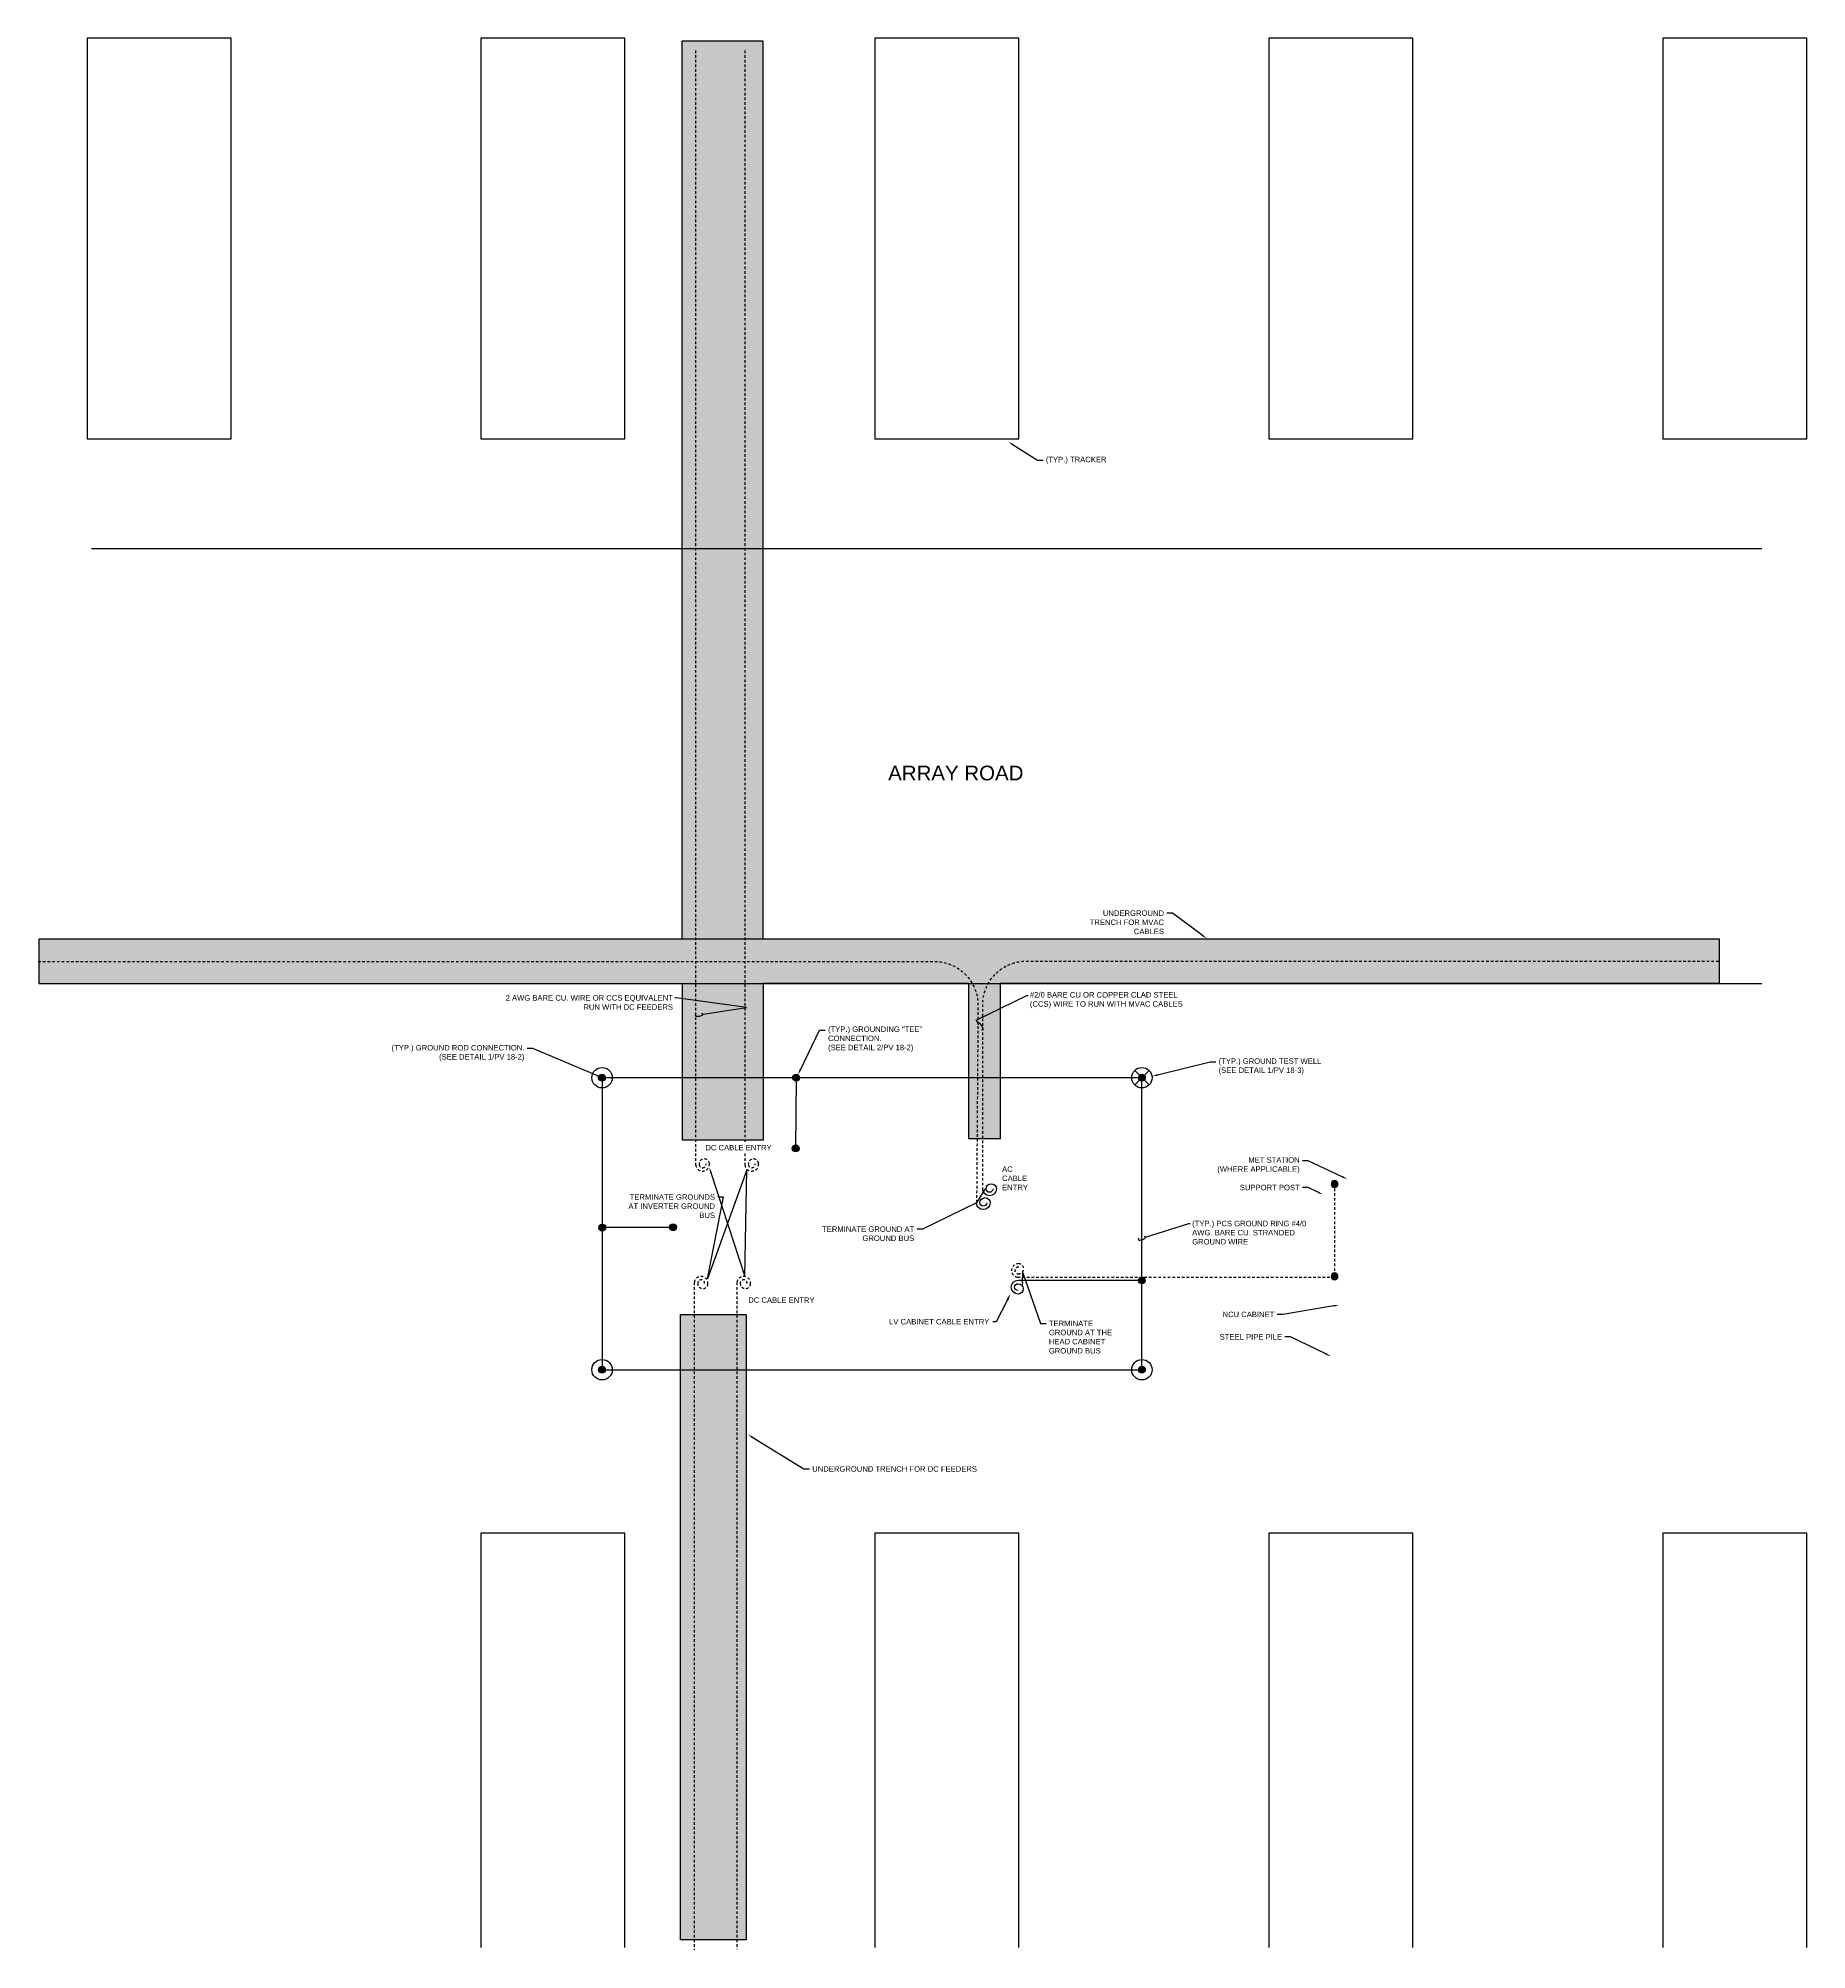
# Model space of a CAD drawing. Header units: feet. Extents: x -18 to 5745, y -48 to 4380.
# Drawn here: x 1731.2 to 1815.9, y 3824.9 to 3916.5 of the extents above; entities that cross this region are included whole.
import ezdxf
from ezdxf import colors
from ezdxf.entities.mleader import LeaderData, LeaderLine
from ezdxf.math import Vec2, Vec3

# ---------------------------------------------------------------- set-up
doc = ezdxf.new("R2010")
doc.units = ezdxf.units.FT
doc.header["$MEASUREMENT"] = 0
doc.linetypes.add('HIDDEN2', pattern=[0.1875, 0.125, -0.0625])
for name, color, linetype in [('C-ARRY-TABL', 253, 'Continuous'), ('E-CABL-UG1', 124, 'HIDDEN2'), ('E-CABL-UG4', 64, 'Continuous'), ('E-GRND', 3, 'Continuous'), ('E-TREN', 6, 'Continuous'), ('E-TREN-HATCH', 254, 'Continuous'), ('G-ANNO-TEXT', 1, 'Continuous'), ('G-TEXT', 7, 'Continuous')]:
    doc.layers.add(name, color=color, linetype=linetype)
doc.styles.add('NEI-A', font='arial.ttf')

# ---------------------------------------------------------------- blocks, each defined once
blk = doc.blocks.new('GRND_ROD')
at = {"linetype": 'Continuous'}
h = blk.add_hatch(color=256, dxfattribs=at)
edge = h.paths.add_edge_path()
edge.add_arc((0, 0), 0.0312, 0, 360)
for radius in [0.0937, 0.0312]:
    blk.add_circle((0, 0), radius, dxfattribs=at)
blk = doc.blocks.new('GRND_TEST_WELL')
at = {"linetype": 'Continuous'}
h = blk.add_hatch(color=256, dxfattribs=at)
edge = h.paths.add_edge_path()
edge.add_arc((0, 0), 0.0312, 0, 360)
for p, q in [((-0.066, 0.066), (0.066, -0.066)), ((-0.066, -0.066), (0.066, 0.066))]:
    blk.add_line(p, q, dxfattribs=at)
for radius in [0.0937, 0.0312]:
    blk.add_circle((0, 0), radius, dxfattribs=at)
blk = doc.blocks.new('GRND_CONNECTION')
at = {"linetype": 'Continuous'}
h = blk.add_hatch(color=256, dxfattribs=at)
edge = h.paths.add_edge_path()
edge.add_arc((0, 0), 0.0312, 0, 360)
blk.add_circle((0, 0), 0.0312, dxfattribs=at)
blk = doc.blocks.new('Equipment Callout Arrowhead .75')
at = {"color": 0}
blk.add_ellipse((-0.25, 0), major_axis=(0.743, 0), ratio=0.350959, start_param=-0.80282, end_param=3.944413, dxfattribs=at)
blk = doc.blocks.new('Coil Spare')
at = {"color": 64}
for centre, radius, start, end in [((0.125, 0), 0.125, 0, 180), ((0.125, 0), 0.0625, 0, 180), ((0.15625, 0), 0.09375, 180, 0)]:
    blk.add_arc(centre, radius, start, end, dxfattribs=at)
blk = doc.blocks.new('_Dot')
at = {"color": 0, "linetype": 'ByBlock', "lineweight": -2}
blk.add_line((-0.5, 0), (-1, 0), dxfattribs=at)
at = {"color": 0, "linetype": 'ByBlock', "const_width": 0.5}
blk.add_lwpolyline([(-0.25, 0, 1), (0.25, 0, 1)], format="xyb", close=True, dxfattribs=at)

msp = doc.modelspace()

# ---------------------------------------------------------------- leaders
at = {"layer": 'G-TEXT', "color": 253}
ml = msp.add_multileader_mtext('Standard', dxfattribs=at)
ml.set_content('ARRAY ROAD', color=253, style='NEI-A')
ml.set_leader_properties()
ml.set_arrow_properties(name='DOT')
ml.build(insert=Vec2(0, 0))
ml.multileader.update_dxf_attribs({"dogleg_length": 0.36, "arrow_head_size": 0.351})
ctx = ml.context
ctx.base_point, ctx.char_height, ctx.arrow_head_size, ctx.landing_gap_size, ctx.plane_origin = Vec3(1856.872, 3971.368), 0.7021, 0.351, 0.00546, Vec3(1852.766, 3966.398)
notes = []
notes.append((ctx, [(0, (0, 0, 0), (0, 0), (1, 0), 1, [])]))
ctx.mtext.insert, ctx.mtext.width, ctx.mtext.flow_direction = Vec3(1856.877, 3971.725), 6.44019, 5
ctx.mtext.has_bg_fill, ctx.mtext.bg_color, ctx.mtext.bg_scale_factor, ctx.mtext.bg_transparency, ctx.mtext.use_window_bg_color = 1, -1073741824, 1.5, 0, 1
for ctx, leaders in notes:
    for number, flags, end, landing, length, lines in leaders:
        leader = LeaderData()
        leader.index, (leader.has_last_leader_line, leader.has_dogleg_vector, leader.attachment_direction) = number, flags
        leader.last_leader_point, leader.dogleg_vector, leader.dogleg_length = Vec3(end), Vec3(landing), length
        for number, points, colour, breaks in lines:
            line = LeaderLine()
            line.index, line.vertices, line.color, line.breaks = number, Vec3.list(points), colors.encode_raw_color(colour), breaks
            leader.lines.append(line)
        ctx.leaders.append(leader)

# ---------------------------------------------------------------- next in the draw order: leaders
ml = msp.add_multileader_mtext('Standard', dxfattribs=at)
ml.set_content('ARRAY ROAD', color=253, style='NEI-A')
ml.set_leader_properties()
ml.set_arrow_properties(name='DOT')
ml.build(insert=Vec2(0, 0))
ml.multileader.update_dxf_attribs({"dogleg_length": 0.36, "arrow_head_size": 0.351})
ctx = ml.context
ctx.base_point, ctx.char_height, ctx.arrow_head_size, ctx.landing_gap_size, ctx.plane_origin = Vec3(1853.255, 4342.653), 0.7021, 0.351, 0.00546, Vec3(1849.149, 4337.684)
notes = []
notes.append((ctx, [(0, (0, 0, 0), (0, 0), (1, 0), 1, [])]))
ctx.mtext.insert, ctx.mtext.width, ctx.mtext.flow_direction = Vec3(1853.26, 4343.01), 6.44019, 5
ctx.mtext.has_bg_fill, ctx.mtext.bg_color, ctx.mtext.bg_scale_factor, ctx.mtext.bg_transparency, ctx.mtext.use_window_bg_color = 1, -1073741824, 1.5, 0, 1
for ctx, leaders in notes:
    for number, flags, end, landing, length, lines in leaders:
        leader = LeaderData()
        leader.index, (leader.has_last_leader_line, leader.has_dogleg_vector, leader.attachment_direction) = number, flags
        leader.last_leader_point, leader.dogleg_vector, leader.dogleg_length = Vec3(end), Vec3(landing), length
        for number, points, colour, breaks in lines:
            line = LeaderLine()
            line.index, line.vertices, line.color, line.breaks = number, Vec3.list(points), colors.encode_raw_color(colour), breaks
            leader.lines.append(line)
        ctx.leaders.append(leader)

# ---------------------------------------------------------------- next in the draw order: leaders
ml = msp.add_multileader_mtext('Standard', dxfattribs=at)
ml.set_content('ARRAY ROAD', color=253, style='NEI-A')
ml.set_leader_properties()
ml.set_arrow_properties(name='DOT')
ml.build(insert=Vec2(0, 0))
ml.multileader.update_dxf_attribs({"dogleg_length": 0.36, "arrow_head_size": 0.351})
ctx = ml.context
ctx.base_point, ctx.char_height, ctx.arrow_head_size, ctx.landing_gap_size, ctx.plane_origin = Vec3(1856.872, 4342.653), 0.7021, 0.351, 0.00546, Vec3(1852.766, 4337.684)
notes = []
notes.append((ctx, [(0, (0, 0, 0), (0, 0), (1, 0), 1, [])]))
ctx.mtext.insert, ctx.mtext.width, ctx.mtext.flow_direction = Vec3(1856.877, 4343.01), 6.44019, 5
ctx.mtext.has_bg_fill, ctx.mtext.bg_color, ctx.mtext.bg_scale_factor, ctx.mtext.bg_transparency, ctx.mtext.use_window_bg_color = 1, -1073741824, 1.5, 0, 1
for ctx, leaders in notes:
    for number, flags, end, landing, length, lines in leaders:
        leader = LeaderData()
        leader.index, (leader.has_last_leader_line, leader.has_dogleg_vector, leader.attachment_direction) = number, flags
        leader.last_leader_point, leader.dogleg_vector, leader.dogleg_length = Vec3(end), Vec3(landing), length
        for number, points, colour, breaks in lines:
            line = LeaderLine()
            line.index, line.vertices, line.color, line.breaks = number, Vec3.list(points), colors.encode_raw_color(colour), breaks
            leader.lines.append(line)
        ctx.leaders.append(leader)

# ---------------------------------------------------------------- next in the draw order: leaders
ml = msp.add_multileader_mtext('Standard', dxfattribs=at)
ml.set_content('ARRAY ROAD', color=253, style='NEI-A')
ml.set_leader_properties()
ml.set_arrow_properties(name='DOT')
ml.build(insert=Vec2(0, 0))
ml.multileader.update_dxf_attribs({"dogleg_length": 0.36, "arrow_head_size": 0.351})
ctx = ml.context
ctx.base_point, ctx.char_height, ctx.arrow_head_size, ctx.landing_gap_size, ctx.plane_origin = Vec3(1861.165, 4206.775), 0.7021, 0.351, 0.00546, Vec3(1857.059, 4201.806)
notes = []
notes.append((ctx, [(0, (0, 0, 0), (0, 0), (1, 0), 1, [])]))
ctx.mtext.insert, ctx.mtext.width, ctx.mtext.flow_direction = Vec3(1861.17, 4207.132), 6.44019, 5
ctx.mtext.has_bg_fill, ctx.mtext.bg_color, ctx.mtext.bg_scale_factor, ctx.mtext.bg_transparency, ctx.mtext.use_window_bg_color = 1, -1073741824, 1.5, 0, 1
for ctx, leaders in notes:
    for number, flags, end, landing, length, lines in leaders:
        leader = LeaderData()
        leader.index, (leader.has_last_leader_line, leader.has_dogleg_vector, leader.attachment_direction) = number, flags
        leader.last_leader_point, leader.dogleg_vector, leader.dogleg_length = Vec3(end), Vec3(landing), length
        for number, points, colour, breaks in lines:
            line = LeaderLine()
            line.index, line.vertices, line.color, line.breaks = number, Vec3.list(points), colors.encode_raw_color(colour), breaks
            leader.lines.append(line)
        ctx.leaders.append(leader)

# ---------------------------------------------------------------- next in the draw order: hatches: boundary and pattern name
at = {"layer": 'E-TREN-HATCH'}
h = msp.add_hatch(color=256, dxfattribs=at)
h.dxf.hatch_style = 1
h.paths.add_polyline_path([(1811.764, 3871.211), (1811.764, 3873.309), (1787.875, 3873.309), (1787.875, 3871.211)])

# ---------------------------------------------------------------- next in the draw order: linework, layer by layer
at = {"layer": 'C-ARRY-TABL'}
for points in [[(1797.064, 3916.504), (1790.164, 3916.504), (1790.164, 3897.294), (1797.064, 3897.294)], [(1815.947, 3916.504), (1809.046, 3916.504), (1809.046, 3897.294), (1815.947, 3897.294)]]:
    msp.add_lwpolyline(points, close=True, dxfattribs=at)
for points in [[(1797.064, 3824.971), (1797.064, 3844.843), (1790.164, 3844.843), (1790.164, 3824.971)], [(1815.947, 3824.971), (1815.947, 3844.843), (1809.046, 3844.843), (1809.046, 3824.971)]]:
    msp.add_lwpolyline(points, dxfattribs=at)

# ---------------------------------------------------------------- next in the draw order: block references
at = {"layer": 'E-GRND'}
for name, p, xscale, yscale, zscale, rotation in [('GRND_TEST_WELL', (1784.079, 3866.673), 5.214970900475605, 5.214970900475605, 5.214970900475605, 270), ('GRND_CONNECTION', (1784.075, 3856.957), 5.259062130537732, 5.259062130537732, 5.259062130537732, 180), ('GRND_CONNECTION', (1793.311, 3857.148), -5.259062130537732, 5.259062130537732, 5.259062130537732, 180), ('GRND_ROD', (1784.079, 3852.673), 5.214970900475605, 5.214970900475605, 5.214970900475605, 270)]:
    msp.add_blockref(name, p, dxfattribs=dict(at, xscale=xscale, yscale=yscale, zscale=zscale, rotation=rotation))

# ---------------------------------------------------------------- next in the draw order: leaders
at = {"layer": 'G-ANNO-TEXT'}
ml = msp.add_multileader_mtext('Standard', dxfattribs=at)
ml.set_content('\\A1;(TYP.) PCS GROUND RING #4/0 AWG. BARE CU. STRANDED GROUND WIRE ', color=256, style='NEI-A')
ml.set_leader_properties()
ml.set_arrow_properties(name='Equipment Callout Arrowhead .75')
ml.build(insert=Vec2(0, 0))
ml.multileader.update_dxf_attribs({"dogleg_length": 0.0625, "arrow_head_size": 0.255})
ctx = ml.context
ctx.base_point, ctx.char_height, ctx.arrow_head_size, ctx.landing_gap_size, ctx.plane_origin = Vec3(1786.396, 3859.679), 0.26225, 0.255, 0.09, Vec3(1782.635, 3868.029)
notes = []
notes.append((ctx, [(0, (1, 1, 0), (1786.333, 3859.679), (1, 0), 0.0625, [(0, [(1784.012, 3858.95)], 0, [])])]))
ctx.mtext.insert, ctx.mtext.width, ctx.mtext.defined_height, ctx.mtext.flow_direction = Vec3(1786.486, 3859.813), 5.47508, 2.138, 5
ml = msp.add_multileader_mtext('Standard', dxfattribs=at)
ml.set_content('\\A1;NCU CABINET ', color=256, style='NEI-A')
ml.set_leader_properties()
ml.build(insert=Vec2(0, 0))
ml.multileader.update_dxf_attribs({"dogleg_length": 3.071, "arrow_head_size": 0.269})
ctx = ml.context
ctx.base_point, ctx.char_height, ctx.arrow_head_size, ctx.landing_gap_size, ctx.plane_origin = Vec3(1787.846, 3855.324), 0.26225, 0.269, 0.134, Vec3(1759.589, 3905.346)
ctx.text_align_type = 2
notes.append((ctx, [(0, (1, 1, 0), (1790.831, 3855.324), (-1, 0), 0.269, [(1, [(1793.54, 3855.781)], 0, [])])]))
ctx.mtext.insert, ctx.mtext.width, ctx.mtext.alignment, ctx.mtext.flow_direction = Vec3(1790.428, 3855.457), 2.47865, 3, 5
ctx.mtext.has_bg_fill, ctx.mtext.bg_color, ctx.mtext.bg_scale_factor, ctx.mtext.bg_transparency, ctx.mtext.use_window_bg_color = 1, -1073741824, 1.5, 0, 1
ml = msp.add_multileader_mtext('Standard', dxfattribs=at)
ml.set_content('\\A1;STEEL PIPE PILE', color=256, style='NEI-A')
ml.set_leader_properties()
ml.build(insert=Vec2(0, 0))
ml.multileader.update_dxf_attribs({"dogleg_length": 3.071, "arrow_head_size": 0.269})
ctx = ml.context
ctx.base_point, ctx.char_height, ctx.arrow_head_size, ctx.landing_gap_size, ctx.plane_origin = Vec3(1787.709, 3854.246), 0.26225, 0.269, 0.134, Vec3(1758.788, 3903.345)
ctx.text_align_type = 2
notes.append((ctx, [(0, (1, 1, 0), (1791.203, 3854.246), (-1, 0), 0.269, [(1, [(1793.134, 3853.315)], 0, [])])]))
ctx.mtext.insert, ctx.mtext.width, ctx.mtext.alignment, ctx.mtext.flow_direction = Vec3(1790.8, 3854.379), 2.97632, 3, 5
ctx.mtext.has_bg_fill, ctx.mtext.bg_color, ctx.mtext.bg_scale_factor, ctx.mtext.bg_transparency, ctx.mtext.use_window_bg_color = 1, -1073741824, 1.5, 0, 1
at = {"layer": 'G-TEXT', "color": 253}
ml = msp.add_multileader_mtext('Standard', dxfattribs=at)
ml.set_content('ARRAY ROAD', color=253, style='NEI-A')
ml.set_leader_properties()
ml.set_arrow_properties(name='DOT')
ml.build(insert=Vec2(0, 0))
ml.multileader.update_dxf_attribs({"dogleg_length": 0.36, "arrow_head_size": 0.351})
ctx = ml.context
ctx.base_point, ctx.char_height, ctx.arrow_head_size, ctx.landing_gap_size, ctx.plane_origin = Vec3(1768.587, 4346.709), 0.7021, 0.351, 0.00546, Vec3(1764.481, 4341.74)
notes.append((ctx, [(0, (0, 0, 0), (0, 0), (1, 0), 1, [])]))
ctx.mtext.insert, ctx.mtext.width, ctx.mtext.flow_direction = Vec3(1768.592, 4347.066), 6.44019, 5
ctx.mtext.has_bg_fill, ctx.mtext.bg_color, ctx.mtext.bg_scale_factor, ctx.mtext.bg_transparency, ctx.mtext.use_window_bg_color = 1, -1073741824, 1.5, 0, 1
for ctx, leaders in notes:
    for number, flags, end, landing, length, lines in leaders:
        leader = LeaderData()
        leader.index, (leader.has_last_leader_line, leader.has_dogleg_vector, leader.attachment_direction) = number, flags
        leader.last_leader_point, leader.dogleg_vector, leader.dogleg_length = Vec3(end), Vec3(landing), length
        for number, points, colour, breaks in lines:
            line = LeaderLine()
            line.index, line.vertices, line.color, line.breaks = number, Vec3.list(points), colors.encode_raw_color(colour), breaks
            leader.lines.append(line)
        ctx.leaders.append(leader)

# ---------------------------------------------------------------- next in the draw order: linework, layer by layer
at = {"layer": 'C-ARRY-TABL'}
for points in [[(1740.418, 3916.504), (1733.517, 3916.504), (1733.517, 3897.294), (1740.418, 3897.294)], [(1759.3, 3916.504), (1752.399, 3916.504), (1752.399, 3897.294), (1759.3, 3897.294)], [(1778.182, 3916.504), (1771.282, 3916.504), (1771.282, 3897.294), (1778.182, 3897.294)]]:
    msp.add_lwpolyline(points, close=True, dxfattribs=at)
for points in [[(1733.722, 3892.049), (1813.801, 3892.049)], [(1759.3, 3824.971), (1759.3, 3844.843), (1752.399, 3844.843), (1752.399, 3824.971)], [(1778.182, 3824.971), (1778.182, 3844.843), (1771.282, 3844.843), (1771.282, 3824.971)]]:
    msp.add_lwpolyline(points, dxfattribs=at)
at = {"layer": 'E-CABL-UG4', "flags": 128}
msp.add_lwpolyline([(1758.201, 3852.673), (1784.079, 3852.673), (1784.079, 3866.673), (1758.201, 3866.673)], close=True, dxfattribs=at)

# ---------------------------------------------------------------- next in the draw order: block references
at = {"layer": 'E-GRND', "xscale": 5.214970900475605, "yscale": 5.214970900475605, "zscale": 5.214970900475605, "rotation": 270}
msp.add_blockref('GRND_ROD', (1758.201, 3866.673), dxfattribs=at)

# ---------------------------------------------------------------- next in the draw order: leaders
at = {"layer": 'G-ANNO-TEXT'}
ml = msp.add_multileader_mtext('Standard', dxfattribs=at)
ml.set_content('\\A1;(TYP.) TRACKER ', color=256, style='NEI-A')
ml.set_leader_properties()
ml.build(insert=Vec2(0, 0))
ml.multileader.update_dxf_attribs({"dogleg_length": 3.071, "arrow_head_size": 0.269})
ctx = ml.context
ctx.base_point, ctx.char_height, ctx.arrow_head_size, ctx.landing_gap_size, ctx.plane_origin = Vec3(1779.339, 3896.27), 0.26225, 0.269, 0.134, Vec3(1823.344, 3846.171)
notes = []
notes.append((ctx, [(0, (1, 1, 0), (1779.07, 3896.27), (1, 0), 0.269, [(1, [(1777.674, 3897.162)], 0, [])])]))
ctx.mtext.insert, ctx.mtext.width, ctx.mtext.flow_direction = Vec3(1779.473, 3896.439), 2.9518, 5
ctx.mtext.has_bg_fill, ctx.mtext.bg_color, ctx.mtext.bg_scale_factor, ctx.mtext.bg_transparency, ctx.mtext.use_window_bg_color = 1, -1073741824, 1.5, 0, 1
at = {"layer": 'G-TEXT', "color": 253}
ml = msp.add_multileader_mtext('Standard', dxfattribs=at)
ml.set_content('ARRAY ROAD', color=253, style='NEI-A')
ml.set_leader_properties()
ml.set_arrow_properties(name='DOT')
ml.build(insert=Vec2(0, 0))
ml.multileader.update_dxf_attribs({"dogleg_length": 0.36, "arrow_head_size": 0.351})
ctx = ml.context
ctx.base_point, ctx.char_height, ctx.arrow_head_size, ctx.landing_gap_size, ctx.plane_origin = Vec3(1771.911, 3881.273), 0.7021, 0.351, 0.00546, Vec3(1767.805, 3876.303)
notes.append((ctx, [(0, (0, 0, 0), (0, 0), (1, 0), 1, [])]))
ctx.mtext.insert, ctx.mtext.width, ctx.mtext.flow_direction = Vec3(1771.916, 3881.63), 6.44019, 5
ctx.mtext.has_bg_fill, ctx.mtext.bg_color, ctx.mtext.bg_scale_factor, ctx.mtext.bg_transparency, ctx.mtext.use_window_bg_color = 1, -1073741824, 1.5, 0, 1
for ctx, leaders in notes:
    for number, flags, end, landing, length, lines in leaders:
        leader = LeaderData()
        leader.index, (leader.has_last_leader_line, leader.has_dogleg_vector, leader.attachment_direction) = number, flags
        leader.last_leader_point, leader.dogleg_vector, leader.dogleg_length = Vec3(end), Vec3(landing), length
        for number, points, colour, breaks in lines:
            line = LeaderLine()
            line.index, line.vertices, line.color, line.breaks = number, Vec3.list(points), colors.encode_raw_color(colour), breaks
            leader.lines.append(line)
        ctx.leaders.append(leader)

# ---------------------------------------------------------------- next in the draw order: hatches: boundary and pattern name
at = {"layer": 'E-TREN-HATCH'}
h = msp.add_hatch(color=256, dxfattribs=at)
h.dxf.hatch_style = 1
h.paths.add_polyline_path([(1765.909, 3916.401), (1762.069, 3916.401), (1762.069, 3863.685), (1765.909, 3863.685)])
h = msp.add_hatch(color=256, dxfattribs=at)
h.dxf.hatch_style = 1
h.paths.add_polyline_path([(1731.229, 3873.297), (1731.229, 3871.199), (1775.772, 3871.199), (1775.772, 3863.757), (1777.295, 3863.756), (1777.295, 3871.198), (1787.876, 3871.213), (1787.876, 3873.311)])
h = msp.add_hatch(color=256, dxfattribs=at)
h.dxf.hatch_style = 1
h.paths.add_polyline_path([(1761.962, 3855.333), (1761.962, 3825.33), (1765.109, 3825.33), (1765.109, 3855.333)])

# ---------------------------------------------------------------- next in the draw order: linework, layer by layer
at = {"layer": 'C-ARRY-TABL'}
msp.add_lwpolyline([(1733.336, 3871.181), (1813.801, 3871.181)], dxfattribs=at)
at = {"layer": 'E-CABL-UG1'}
for points in [[(1762.703, 3862.466), (1762.703, 3915.995)], [(1765.06, 3862.466), (1765.06, 3916.017)], [(1762.625, 3856.857), (1762.625, 3824.866)]]:
    msp.add_lwpolyline(points, dxfattribs=at)
for points in [[(1763.184, 3862.541, -1), (1762.858, 3862.502, -1), (1763.347, 3862.56, -1), (1762.695, 3862.482)], [(1765.541, 3862.541, -1), (1765.215, 3862.502, -1), (1765.705, 3862.56, -1), (1765.052, 3862.482)], [(1763.114, 3856.799, 1), (1762.788, 3856.838, 1), (1763.277, 3856.779, 1), (1762.625, 3856.857)]]:
    msp.add_lwpolyline(points, format="xyb", dxfattribs=at)
at = {"layer": 'E-CABL-UG4', "flags": 128}
for points in [[(1767.503, 3866.673), (1767.481, 3863.257)], [(1761.63, 3859.49), (1758.212, 3859.49)]]:
    msp.add_lwpolyline(points, dxfattribs=at)
at = {"layer": 'E-TREN'}
for points in [[(1762.036, 3873.307), (1762.036, 3916.383), (1765.909, 3916.383), (1765.909, 3873.309)], [(1790.022, 3873.307), (1731.201, 3873.307), (1731.201, 3871.181), (1776.843, 3871.181)], [(1737.435, 3871.189), (1762.047, 3871.189)], [(1765.926, 3871.199), (1765.926, 3863.684), (1762.05, 3863.684), (1762.05, 3871.191)], [(1765.917, 3871.199), (1775.772, 3871.199), (1775.772, 3863.755), (1777.295, 3863.755), (1777.295, 3871.199), (1780.761, 3871.199)]]:
    msp.add_lwpolyline(points, dxfattribs=at)

# ---------------------------------------------------------------- next in the draw order: block references
at = {"layer": 'E-GRND', "xscale": 5.259062130537732, "yscale": 5.259062130537732, "zscale": 5.259062130537732}
for p, rotation in [((1767.503, 3866.673), 270), ((1767.483, 3863.283), 180), ((1758.212, 3859.49), 180), ((1761.604, 3859.505), 180)]:
    msp.add_blockref('GRND_CONNECTION', p, dxfattribs=dict(at, rotation=rotation))

# ---------------------------------------------------------------- next in the draw order: texts
at = {"color": 1, "insert": (1777.377, 3862.417), "char_height": 0.2623, "width": 0.84206, "attachment_point": 1, "style": 'NEI-A'}
msp.add_mtext('AC \\PCABLE \\PENTRY', dxfattribs=at)

# ---------------------------------------------------------------- next in the draw order: leaders
at = {"layer": 'G-ANNO-TEXT'}
ml = msp.add_multileader_mtext('Standard', dxfattribs=at)
ml.set_content('2 AWG BARE CU. WIRE OR CCS EQUIVALENT{\\A1; RUN WITH DC FEEDERS }', color=256, style='NEI-A')
ml.set_leader_properties()
ml.set_arrow_properties(name='Equipment Callout Arrowhead .75')
ml.build(insert=Vec2(0, 0))
ml.multileader.update_dxf_attribs({"dogleg_length": 0.0625, "arrow_head_size": 0.255})
ctx = ml.context
ctx.base_point, ctx.char_height, ctx.arrow_head_size, ctx.landing_gap_size, ctx.plane_origin = Vec3(1753.508, 3870.496), 0.26225, 0.255, 0.09, Vec3(1723.244, 3890.213)
ctx.text_align_type = 2
notes = []
notes.append((ctx, [(1, (1, 1, 0), (1761.752, 3870.496), (-1, 0), 0.0625, [(0, [(1762.792, 3869.678), (1765.126, 3870.045)], 0, [])])]))
ctx.mtext.insert, ctx.mtext.width, ctx.mtext.defined_height, ctx.mtext.alignment, ctx.mtext.flow_direction = Vec3(1761.6, 3870.629), 8.15401, 2.138, 3, 5
ml = msp.add_multileader_mtext('Standard', dxfattribs=at)
ml.set_content('#2/0 BARE CU OR COPPER CLAD STEEL (CCS) WIRE{\\A1; TO RUN WITH MVAC CABLES }', color=256, style='NEI-A')
ml.set_leader_properties()
ml.set_arrow_properties(name='Equipment Callout Arrowhead .75')
ml.build(insert=Vec2(0, 0))
ml.multileader.update_dxf_attribs({"dogleg_length": 0.0625, "arrow_head_size": 0.255})
ctx = ml.context
ctx.base_point, ctx.char_height, ctx.arrow_head_size, ctx.landing_gap_size, ctx.plane_origin = Vec3(1778.62, 3870.608), 0.26225, 0.255, 0.09, Vec3(1742.767, 3890.325)
notes.append((ctx, [(0, (1, 1, 0), (1778.558, 3870.608), (1, 0), 0.0625, [(0, [(1776.39, 3869.073), (1776.128, 3869.436)], 0, [])])]))
ctx.mtext.insert, ctx.mtext.width, ctx.mtext.defined_height, ctx.mtext.flow_direction = Vec3(1778.71, 3870.778), 8.15401, 2.138, 5
ml = msp.add_multileader_mtext('Standard', dxfattribs=at)
ml.set_content('\\A1;TERMINATE GROUND AT GROUND BUS', color=256, style='NEI-A')
ml.set_leader_properties()
ml.build(insert=Vec2(0, 0))
ml.multileader.update_dxf_attribs({"dogleg_length": 3.071, "arrow_head_size": 0.269})
ctx = ml.context
ctx.base_point, ctx.char_height, ctx.arrow_head_size, ctx.landing_gap_size, ctx.plane_origin = Vec3(1768.63, 3859.411), 0.26225, 0.269, 0.134, Vec3(1779.146, 3895.045)
ctx.text_align_type = 2
notes.append((ctx, [(0, (1, 1, 0), (1773.568, 3859.411), (-1, 0), 0.269, [(1, [(1776.647, 3861.469), (1776.147, 3860.677)], 0, [])])]))
ctx.mtext.insert, ctx.mtext.width, ctx.mtext.defined_height, ctx.mtext.alignment, ctx.mtext.flow_direction = Vec3(1773.165, 3859.544), 5.29207, 0.605, 3, 5
ctx.mtext.has_bg_fill, ctx.mtext.bg_color, ctx.mtext.bg_scale_factor, ctx.mtext.bg_transparency, ctx.mtext.use_window_bg_color = 1, -1073741824, 1.5, 0, 1
ml = msp.add_multileader_mtext('Standard', dxfattribs=at)
ml.set_content('\\A1;TERMINATE GROUND AT THE HEAD CABINET GROUND BUS', color=256, style='NEI-A')
ml.set_leader_properties()
ml.build(insert=Vec2(0, 0))
ml.multileader.update_dxf_attribs({"dogleg_length": 3.071, "arrow_head_size": 0.269})
ctx = ml.context
ctx.base_point, ctx.char_height, ctx.arrow_head_size, ctx.landing_gap_size, ctx.plane_origin = Vec3(1779.485, 3854.892), 0.26225, 0.269, 0.134, Vec3(1786.162, 3877.826)
notes.append((ctx, [(1, (1, 1, 0), (1779.216, 3854.892), (1, 0), 0.269, [(1, [(1778.347, 3856.621), (1778.376, 3857.318)], 0, [])])]))
ctx.mtext.insert, ctx.mtext.width, ctx.mtext.defined_height, ctx.mtext.flow_direction = Vec3(1779.619, 3855.025), 3.71583, 0.605, 5
ctx.mtext.has_bg_fill, ctx.mtext.bg_color, ctx.mtext.bg_scale_factor, ctx.mtext.bg_transparency, ctx.mtext.use_window_bg_color = 1, -1073741824, 1.5, 0, 1
ml = msp.add_multileader_mtext('Standard', dxfattribs=at)
ml.set_content('LV CABINET CABLE ENTRY', color=256, style='NEI-A')
ml.set_leader_properties()
ml.build(insert=Vec2(0, 0))
ml.multileader.update_dxf_attribs({"dogleg_length": 0.0625, "arrow_head_size": 0.33, "scale": 768})
ctx = ml.context
ctx.base_point, ctx.scale, ctx.char_height, ctx.arrow_head_size, ctx.landing_gap_size, ctx.plane_origin = Vec3(1771.82, 3854.974), 768, 0.26378, 0.33, 0.165, Vec3(1777.097, 3854.974)
ctx.text_align_type = 2
notes.append((ctx, [(0, (1, 1, 0), (1777.097, 3854.974), (-1, 0), 0.165, [(0, [(1777.784, 3856.321)], 0, [])])]))
ctx.mtext.insert, ctx.mtext.alignment, ctx.mtext.flow_direction = Vec3(1776.767, 3855.108), 3, 5
ctx.mtext.has_bg_fill, ctx.mtext.bg_color, ctx.mtext.bg_scale_factor, ctx.mtext.bg_transparency, ctx.mtext.use_window_bg_color = 1, -1027028792, 1.5, 0, 1
for ctx, leaders in notes:
    for number, flags, end, landing, length, lines in leaders:
        leader = LeaderData()
        leader.index, (leader.has_last_leader_line, leader.has_dogleg_vector, leader.attachment_direction) = number, flags
        leader.last_leader_point, leader.dogleg_vector, leader.dogleg_length = Vec3(end), Vec3(landing), length
        for number, points, colour, breaks in lines:
            line = LeaderLine()
            line.index, line.vertices, line.color, line.breaks = number, Vec3.list(points), colors.encode_raw_color(colour), breaks
            leader.lines.append(line)
        ctx.leaders.append(leader)

# ---------------------------------------------------------------- next in the draw order: linework, layer by layer
at = {"layer": 'E-CABL-UG1', "flags": 128}
for points in [[(1731.177, 3872.248), (1774.124, 3872.248, -0.414214), (1776.222, 3870.15), (1776.155, 3860.743)], [(1776.448, 3861.288), (1776.448, 3870.164, -0.414214), (1778.546, 3872.262), (1811.729, 3872.262)]]:
    msp.add_lwpolyline(points, format="xyb", dxfattribs=at)
at = {"layer": 'E-CABL-UG1'}
msp.add_lwpolyline([(1778.174, 3857.594, 1), (1778.136, 3857.27, 1), (1778.194, 3857.755, 1), (1778.116, 3857.108), (1793.289, 3857.108)], format="xyb", dxfattribs=at)
at = {"layer": 'E-CABL-UG4', "flags": 128}
msp.add_lwpolyline([(1778.142, 3856.96), (1784.057, 3856.96)], dxfattribs=at)

# ---------------------------------------------------------------- next in the draw order: block references
at = {"layer": 'E-CABL-UG4', "xscale": -2.629531065268866, "yscale": 2.629531065268866, "zscale": 2.629531065268866}
for p, rotation in [((1776.147, 3860.677), 180), ((1776.448, 3861.342), 180), ((1778.142, 3856.96), 90)]:
    msp.add_blockref('Coil Spare', p, dxfattribs=dict(at, rotation=rotation))

# ---------------------------------------------------------------- next in the draw order: leaders
at = {"layer": 'G-ANNO-TEXT'}
ml = msp.add_multileader_mtext('Standard', dxfattribs=at)
ml.set_content('\\A1;UNDERGROUND TRENCH FOR MVAC CABLES ', color=256, style='NEI-A')
ml.set_leader_properties()
ml.build(insert=Vec2(0, 0))
ml.multileader.update_dxf_attribs({"dogleg_length": 3.071, "arrow_head_size": 0.269})
ctx = ml.context
ctx.base_point, ctx.char_height, ctx.arrow_head_size, ctx.landing_gap_size, ctx.plane_origin = Vec3(1780.503, 3874.558), 0.26225, 0.269, 0.134, Vec3(1835.376, 3821.548)
ctx.text_align_type = 2
notes = []
notes.append((ctx, [(1, (1, 1, 0), (1785.541, 3874.558), (-1, 0), 0.269, [(1, [(1787.185, 3873.341)], 0, [])])]))
ctx.mtext.insert, ctx.mtext.width, ctx.mtext.alignment, ctx.mtext.flow_direction = Vec3(1785.138, 3874.691), 4.53231, 3, 5
ctx.mtext.has_bg_fill, ctx.mtext.bg_color, ctx.mtext.bg_scale_factor, ctx.mtext.bg_transparency, ctx.mtext.use_window_bg_color = 1, -1073741824, 1.5, 0, 1
ml = msp.add_multileader_mtext('Standard', dxfattribs=at)
ml.set_content('\\A1;UNDERGROUND TRENCH FOR DC FEEDERS ', color=256, style='NEI-A')
ml.set_leader_properties()
ml.build(insert=Vec2(0, 0))
ml.multileader.update_dxf_attribs({"dogleg_length": 3.071, "arrow_head_size": 0.269})
ctx = ml.context
ctx.base_point, ctx.char_height, ctx.arrow_head_size, ctx.landing_gap_size, ctx.plane_origin = Vec3(1768.142, 3847.914), 0.26225, 0.269, 0.134, Vec3(1823.142, 3801.786)
notes.append((ctx, [(0, (1, 1, 0), (1767.873, 3847.914), (1, 0), 0.269, [(0, [(1765.194, 3849.566)], 0, [])])]))
ctx.mtext.insert, ctx.mtext.width, ctx.mtext.flow_direction = Vec3(1768.276, 3848.047), 7.88097, 5
ctx.mtext.has_bg_fill, ctx.mtext.bg_color, ctx.mtext.bg_scale_factor, ctx.mtext.bg_transparency, ctx.mtext.use_window_bg_color = 1, -1073741824, 1.5, 0, 1
for ctx, leaders in notes:
    for number, flags, end, landing, length, lines in leaders:
        leader = LeaderData()
        leader.index, (leader.has_last_leader_line, leader.has_dogleg_vector, leader.attachment_direction) = number, flags
        leader.last_leader_point, leader.dogleg_vector, leader.dogleg_length = Vec3(end), Vec3(landing), length
        for number, points, colour, breaks in lines:
            line = LeaderLine()
            line.index, line.vertices, line.color, line.breaks = number, Vec3.list(points), colors.encode_raw_color(colour), breaks
            leader.lines.append(line)
        ctx.leaders.append(leader)

# ---------------------------------------------------------------- next in the draw order: linework, layer by layer
at = {"layer": 'E-TREN'}
msp.add_lwpolyline([(1778.153, 3871.211), (1811.764, 3871.211), (1811.764, 3873.309), (1787.875, 3873.309)], dxfattribs=at)
msp.add_lwpolyline([(1761.962, 3855.317), (1765.109, 3855.317), (1765.109, 3825.342), (1761.962, 3825.342)], close=True, dxfattribs=at)

# ---------------------------------------------------------------- next in the draw order: texts
at = {"color": 1, "insert": (1763.156, 3863.45), "char_height": 0.26225, "width": 3.17998, "attachment_point": 1, "style": 'NEI-A', "bg_fill": 3, "box_fill_scale": 1.5, "bg_fill_color": 256, "bg_fill_transparency": 0}
msp.add_mtext('DC CABLE ENTRY', dxfattribs=at)

# ---------------------------------------------------------------- next in the draw order: leaders
at = {"layer": 'G-ANNO-TEXT'}
ml = msp.add_multileader_mtext('Standard', dxfattribs=at)
ml.set_content('\\A1;MET STATION (WHERE APPLICABLE)', color=256, style='NEI-A')
ml.set_leader_properties()
ml.build(insert=Vec2(0, 0))
ml.multileader.update_dxf_attribs({"dogleg_length": 3.071, "arrow_head_size": 0.269})
ctx = ml.context
ctx.base_point, ctx.char_height, ctx.arrow_head_size, ctx.landing_gap_size, ctx.plane_origin = Vec3(1787.594, 3862.69), 0.26225, 0.269, 0.134, Vec3(1759.63, 3912.92)
ctx.text_align_type = 2
notes = []
notes.append((ctx, [(0, (1, 1, 0), (1792.045, 3862.69), (-1, 0), 0.269, [(1, [(1793.926, 3861.811)], 0, [])])]))
ctx.mtext.insert, ctx.mtext.width, ctx.mtext.alignment, ctx.mtext.flow_direction = Vec3(1791.642, 3862.86), 3.93893, 3, 5
ctx.mtext.has_bg_fill, ctx.mtext.bg_color, ctx.mtext.bg_scale_factor, ctx.mtext.bg_transparency, ctx.mtext.use_window_bg_color = 1, -1073741824, 1.5, 0, 1
for ctx, leaders in notes:
    for number, flags, end, landing, length, lines in leaders:
        leader = LeaderData()
        leader.index, (leader.has_last_leader_line, leader.has_dogleg_vector, leader.attachment_direction) = number, flags
        leader.last_leader_point, leader.dogleg_vector, leader.dogleg_length = Vec3(end), Vec3(landing), length
        for number, points, colour, breaks in lines:
            line = LeaderLine()
            line.index, line.vertices, line.color, line.breaks = number, Vec3.list(points), colors.encode_raw_color(colour), breaks
            leader.lines.append(line)
        ctx.leaders.append(leader)

# ---------------------------------------------------------------- next in the draw order: linework, layer by layer
at = {"layer": 'E-CABL-UG1'}
msp.add_lwpolyline([(1793.307, 3861.583), (1793.307, 3857.071)], dxfattribs=at)

# ---------------------------------------------------------------- next in the draw order: texts
at = {"color": 1, "insert": (1765.21, 3856.141), "char_height": 0.26225, "width": 3.17998, "attachment_point": 1, "style": 'NEI-A', "bg_fill": 3, "box_fill_scale": 1.5, "bg_fill_color": 256, "bg_fill_transparency": 0}
msp.add_mtext('DC CABLE ENTRY', dxfattribs=at)

# ---------------------------------------------------------------- next in the draw order: leaders
at = {"layer": 'G-ANNO-TEXT'}
ml = msp.add_multileader_mtext('Standard', dxfattribs=at)
ml.set_content('\\A1;SUPPORT POST', color=256, style='NEI-A')
ml.set_leader_properties()
ml.build(insert=Vec2(0, 0))
ml.multileader.update_dxf_attribs({"dogleg_length": 3.071, "arrow_head_size": 0.269})
ctx = ml.context
ctx.base_point, ctx.char_height, ctx.arrow_head_size, ctx.landing_gap_size, ctx.plane_origin = Vec3(1788.661, 3861.407), 0.26225, 0.269, 0.134, Vec3(1759.28, 3911.263)
ctx.text_align_type = 2
notes = []
notes.append((ctx, [(0, (1, 1, 0), (1792.045, 3861.407), (-1, 0), 0.269, [(1, [(1792.761, 3861.068)], 0, [])])]))
ctx.mtext.insert, ctx.mtext.width, ctx.mtext.alignment, ctx.mtext.flow_direction = Vec3(1791.642, 3861.54), 2.86559, 3, 5
ctx.mtext.has_bg_fill, ctx.mtext.bg_color, ctx.mtext.bg_scale_factor, ctx.mtext.bg_transparency, ctx.mtext.use_window_bg_color = 1, -1073741824, 1.5, 0, 1
for ctx, leaders in notes:
    for number, flags, end, landing, length, lines in leaders:
        leader = LeaderData()
        leader.index, (leader.has_last_leader_line, leader.has_dogleg_vector, leader.attachment_direction) = number, flags
        leader.last_leader_point, leader.dogleg_vector, leader.dogleg_length = Vec3(end), Vec3(landing), length
        for number, points, colour, breaks in lines:
            line = LeaderLine()
            line.index, line.vertices, line.color, line.breaks = number, Vec3.list(points), colors.encode_raw_color(colour), breaks
            leader.lines.append(line)
        ctx.leaders.append(leader)

# ---------------------------------------------------------------- next in the draw order: linework, layer by layer
at = {"layer": 'E-CABL-UG1'}
msp.add_lwpolyline([(1765.156, 3856.799, 1), (1764.83, 3856.838, 1), (1765.319, 3856.779, 1), (1764.666, 3856.857)], format="xyb", dxfattribs=at)
msp.add_lwpolyline([(1764.666, 3856.857), (1764.666, 3824.891)], dxfattribs=at)

# ---------------------------------------------------------------- next in the draw order: block references
at = {"layer": 'E-GRND', "xscale": -5.259062130537732, "yscale": 5.259062130537732, "zscale": 5.259062130537732, "rotation": 180}
msp.add_blockref('GRND_CONNECTION', (1793.311, 3861.575), dxfattribs=at)

# ---------------------------------------------------------------- next in the draw order: leaders
at = {"layer": 'G-ANNO-TEXT'}
ml = msp.add_multileader_mtext('Standard', dxfattribs=at)
ml.set_content('\\A1;TERMINATE GROUNDS AT INVERTER GROUND BUS ', color=256, style='NEI-A')
ml.set_leader_properties()
ml.build(insert=Vec2(0, 0))
ml.multileader.update_dxf_attribs({"dogleg_length": 3.071, "arrow_head_size": 0.269})
ctx = ml.context
ctx.base_point, ctx.char_height, ctx.arrow_head_size, ctx.landing_gap_size, ctx.plane_origin = Vec3(1759.349, 3860.95), 0.26225, 0.269, 0.134, Vec3(1803.1, 3883.267)
ctx.text_align_type = 2
notes = []
notes.append((ctx, [(0, (1, 1, 0), (1764.019, 3860.95), (-1, 0), 0.269, [(3, [(1763.337, 3862.379), (1765.046, 3857.136), (1765.136, 3862.257), (1763.258, 3857.034)], 0, [])])]))
ctx.mtext.insert, ctx.mtext.width, ctx.mtext.defined_height, ctx.mtext.alignment, ctx.mtext.flow_direction = Vec3(1763.616, 3861.083), 4.61339, 0.605, 3, 5
ctx.mtext.has_bg_fill, ctx.mtext.bg_color, ctx.mtext.bg_scale_factor, ctx.mtext.bg_transparency, ctx.mtext.use_window_bg_color = 1, -1073741824, 1.5, 0, 1
for ctx, leaders in notes:
    for number, flags, end, landing, length, lines in leaders:
        leader = LeaderData()
        leader.index, (leader.has_last_leader_line, leader.has_dogleg_vector, leader.attachment_direction) = number, flags
        leader.last_leader_point, leader.dogleg_vector, leader.dogleg_length = Vec3(end), Vec3(landing), length
        for number, points, colour, breaks in lines:
            line = LeaderLine()
            line.index, line.vertices, line.color, line.breaks = number, Vec3.list(points), colors.encode_raw_color(colour), breaks
            leader.lines.append(line)
        ctx.leaders.append(leader)

# ---------------------------------------------------------------- next in the draw order: leaders
at = {"layer": 'G-TEXT', "color": 253}
ml = msp.add_multileader_mtext('Standard', dxfattribs=at)
ml.set_content('ARRAY ROAD', color=253, style='NEI-A')
ml.set_leader_properties()
ml.set_arrow_properties(name='DOT')
ml.build(insert=Vec2(0, 0))
ml.multileader.update_dxf_attribs({"dogleg_length": 0.36, "arrow_head_size": 0.351})
ctx = ml.context
ctx.base_point, ctx.char_height, ctx.arrow_head_size, ctx.landing_gap_size, ctx.plane_origin = Vec3(2061.552, 4344.419), 0.7021, 0.351, 0.00546, Vec3(2057.446, 4339.45)
notes = []
notes.append((ctx, [(0, (0, 0, 0), (0, 0), (1, 0), 1, [])]))
ctx.mtext.insert, ctx.mtext.width, ctx.mtext.flow_direction = Vec3(2061.557, 4344.776), 6.44019, 5
ctx.mtext.has_bg_fill, ctx.mtext.bg_color, ctx.mtext.bg_scale_factor, ctx.mtext.bg_transparency, ctx.mtext.use_window_bg_color = 1, -1073741824, 1.5, 0, 1
for ctx, leaders in notes:
    for number, flags, end, landing, length, lines in leaders:
        leader = LeaderData()
        leader.index, (leader.has_last_leader_line, leader.has_dogleg_vector, leader.attachment_direction) = number, flags
        leader.last_leader_point, leader.dogleg_vector, leader.dogleg_length = Vec3(end), Vec3(landing), length
        for number, points, colour, breaks in lines:
            line = LeaderLine()
            line.index, line.vertices, line.color, line.breaks = number, Vec3.list(points), colors.encode_raw_color(colour), breaks
            leader.lines.append(line)
        ctx.leaders.append(leader)

# ---------------------------------------------------------------- next in the draw order: leaders
ml = msp.add_multileader_mtext('Standard', dxfattribs=at)
ml.set_content('ARRAY ROAD', color=253, style='NEI-A')
ml.set_leader_properties()
ml.set_arrow_properties(name='DOT')
ml.build(insert=Vec2(0, 0))
ml.multileader.update_dxf_attribs({"dogleg_length": 0.36, "arrow_head_size": 0.351})
ctx = ml.context
ctx.base_point, ctx.char_height, ctx.arrow_head_size, ctx.landing_gap_size, ctx.plane_origin = Vec3(2062.496, 3974.768), 0.7021, 0.351, 0.00546, Vec3(2058.39, 3969.799)
notes = []
notes.append((ctx, [(0, (0, 0, 0), (0, 0), (1, 0), 1, [])]))
ctx.mtext.insert, ctx.mtext.width, ctx.mtext.flow_direction = Vec3(2062.501, 3975.125), 6.44019, 5
ctx.mtext.has_bg_fill, ctx.mtext.bg_color, ctx.mtext.bg_scale_factor, ctx.mtext.bg_transparency, ctx.mtext.use_window_bg_color = 1, -1073741824, 1.5, 0, 1
for ctx, leaders in notes:
    for number, flags, end, landing, length, lines in leaders:
        leader = LeaderData()
        leader.index, (leader.has_last_leader_line, leader.has_dogleg_vector, leader.attachment_direction) = number, flags
        leader.last_leader_point, leader.dogleg_vector, leader.dogleg_length = Vec3(end), Vec3(landing), length
        for number, points, colour, breaks in lines:
            line = LeaderLine()
            line.index, line.vertices, line.color, line.breaks = number, Vec3.list(points), colors.encode_raw_color(colour), breaks
            leader.lines.append(line)
        ctx.leaders.append(leader)

# ---------------------------------------------------------------- next in the draw order: block references
at = {"layer": 'E-GRND', "xscale": 5.214970900475605, "yscale": 5.214970900475605, "zscale": 5.214970900475605, "rotation": 270}
msp.add_blockref('GRND_ROD', (1758.201, 3852.673), dxfattribs=at)

# ---------------------------------------------------------------- next in the draw order: leaders
at = {"layer": 'G-ANNO-TEXT'}
ml = msp.add_multileader_mtext('Standard', dxfattribs=at)
ml.set_content('{\\C7;(TYP.) GROUNDING "TEE" CONNECTION. \\P(SEE DETAIL 2/PV 18-2) }', color=256, style='NEI-A')
ml.set_leader_properties(color=256)
ml.build(insert=Vec2(0, 0))
ml.multileader.update_dxf_attribs({"dogleg_length": 0.269, "arrow_head_size": 0.269})
ctx = ml.context
ctx.base_point, ctx.char_height, ctx.arrow_head_size, ctx.landing_gap_size, ctx.plane_origin = Vec3(1768.899, 3868.957), 0.26225, 0.269, 0.134, Vec3(1777.928, 3865.813)
notes = []
notes.append((ctx, [(1, (1, 1, 0), (1768.631, 3868.957), (1, 0), 0.269, [(0, [(1767.59, 3866.813)], 0, [])])]))
ctx.mtext.insert, ctx.mtext.width, ctx.mtext.flow_direction = Vec3(1769.034, 3869.127), 4.71733, 5
ctx.mtext.has_bg_fill, ctx.mtext.bg_color, ctx.mtext.bg_scale_factor, ctx.mtext.bg_transparency, ctx.mtext.use_window_bg_color = 1, -1073741824, 1.5, 0, 1
ml = msp.add_multileader_mtext('Standard', dxfattribs=at)
ml.set_content('{\\C7;(TYP.) GROUND ROD CONNECTION. \\P(SEE DETAIL 1/PV 18-2) }', color=256, style='NEI-A')
ml.set_leader_properties(color=256)
ml.build(insert=Vec2(0, 0))
ml.multileader.update_dxf_attribs({"dogleg_length": 0.269, "arrow_head_size": 0.269})
ctx = ml.context
ctx.base_point, ctx.char_height, ctx.arrow_head_size, ctx.landing_gap_size, ctx.plane_origin = Vec3(1748.032, 3868.071), 0.26225, 0.269, 0.134, Vec3(1757.736, 3866.521)
ctx.text_align_type = 2
notes.append((ctx, [(0, (1, 1, 0), (1754.886, 3868.071), (-1, 0), 0.269, [(0, [(1758.201, 3866.673)], 0, [])])]))
ctx.mtext.insert, ctx.mtext.alignment, ctx.mtext.flow_direction = Vec3(1754.483, 3868.241), 3, 5
ctx.mtext.has_bg_fill, ctx.mtext.bg_color, ctx.mtext.bg_scale_factor, ctx.mtext.bg_transparency, ctx.mtext.use_window_bg_color = 1, -1073741824, 1.5, 0, 1
ml = msp.add_multileader_mtext('Standard', dxfattribs=at)
ml.set_content('{\\C7;(TYP.) GROUND TEST WELL \\P(SEE DETAIL 1/PV 18-3) }', color=256, style='NEI-A')
ml.set_leader_properties(color=256)
ml.build(insert=Vec2(0, 0))
ml.multileader.update_dxf_attribs({"dogleg_length": 0.269, "arrow_head_size": 0.269})
ctx = ml.context
ctx.base_point, ctx.char_height, ctx.arrow_head_size, ctx.landing_gap_size, ctx.plane_origin = Vec3(1787.62, 3867.43), 0.26225, 0.269, 0.134, Vec3(1784.105, 3866.584)
notes.append((ctx, [(1, (1, 1, 0), (1787.352, 3867.43), (1, 0), 0.269, [(0, [(1784.57, 3866.737)], 0, [])])]))
ctx.mtext.insert, ctx.mtext.flow_direction = Vec3(1787.754, 3867.599), 5
ctx.mtext.has_bg_fill, ctx.mtext.bg_color, ctx.mtext.bg_scale_factor, ctx.mtext.bg_transparency, ctx.mtext.use_window_bg_color = 1, -1073741824, 1.5, 0, 1
for ctx, leaders in notes:
    for number, flags, end, landing, length, lines in leaders:
        leader = LeaderData()
        leader.index, (leader.has_last_leader_line, leader.has_dogleg_vector, leader.attachment_direction) = number, flags
        leader.last_leader_point, leader.dogleg_vector, leader.dogleg_length = Vec3(end), Vec3(landing), length
        for number, points, colour, breaks in lines:
            line = LeaderLine()
            line.index, line.vertices, line.color, line.breaks = number, Vec3.list(points), colors.encode_raw_color(colour), breaks
            leader.lines.append(line)
        ctx.leaders.append(leader)

doc.saveas('drawing.dxf')
